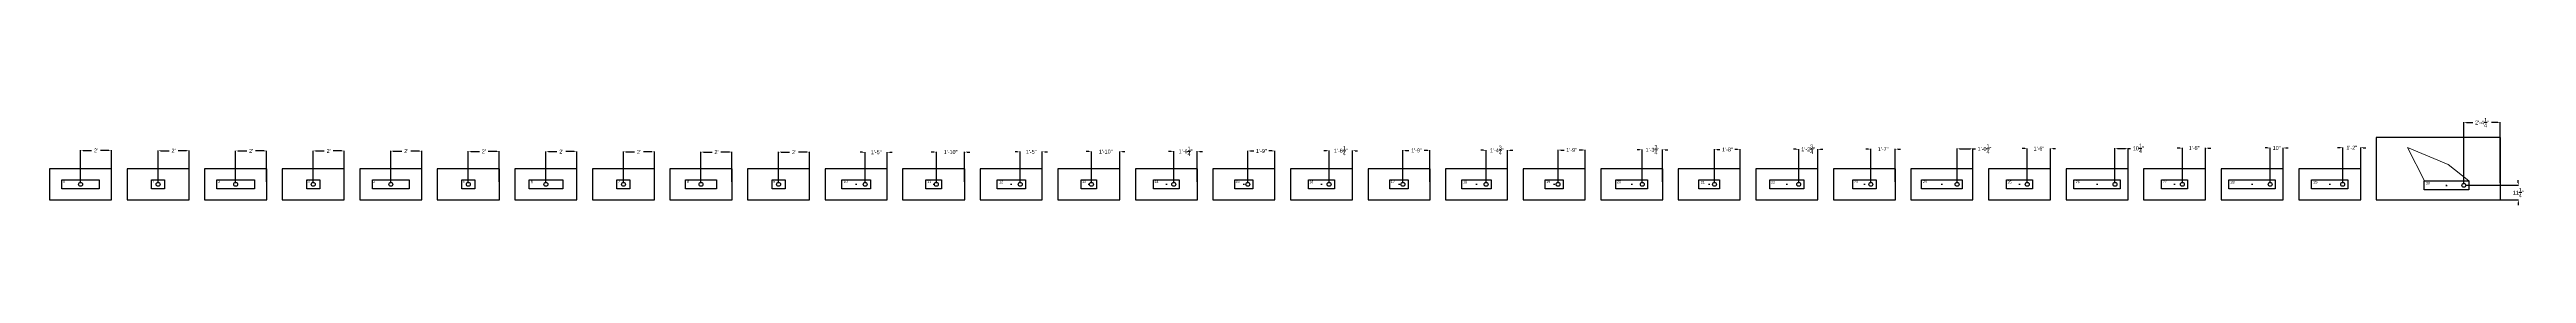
# Model space of a CAD drawing. Header units: inches. Extents: x -1683 to 11264, y -1696 to 4470.
# Drawn here: x -937 to 979, y 906 to 973 of the extents above; entities that cross this region are included whole.
import ezdxf

# ---------------------------------------------------------------- set-up
doc = ezdxf.new("R2010")
doc.units = ezdxf.units.IN
doc.header["$MEASUREMENT"] = 0
doc.header["$PDMODE"] = 2
doc.header["$PDSIZE"] = 0.5
doc.layers.add('Anchoring', color=1, linetype='Continuous')
doc.layers.add('Annotation', color=7, linetype='Continuous', lineweight=9)
doc.styles.get("Standard").update_dxf_attribs({"font": 'Arial.ttf'})
doc.dimstyles.get("Standard").update_dxf_attribs({"dimtxt": 3, "dimasz": 2, "dimexe": 0.18, "dimexo": 2, "dimgap": 2, "dimtad": 0, "dimtih": 1, "dimtoh": 1, "dimzin": 0, "dimdsep": 46, "dimlunit": 4, "dimtxsty": 'Standard', "dimcen": 0.09, "dimadec": 0, "dimazin": 0, "dimtfac": 1, "dimtofl": 0, "dimtmove": 0, "dimatfit": 3, "dimfxl": 1, "dimtolj": 1, "dimtzin": 0, "dimarcsym": 0})

# ---------------------------------------------------------------- blocks, each defined once
blk = doc.blocks.new('*D3043')
at = {"layer": 'Annotation', "color": 0, "lineweight": -2, "transparency": 16777216}
for p, q in [((-308.4, 946.9), (-310.4, 946.9)), ((-306.4, 924.2), (-306.4, 947)), ((-289.5, 924.2), (-289.5, 947)), ((-287.5, 946.9), (-285.5, 946.9))]:
    blk.add_line(p, q, dxfattribs=at)
at = {"layer": 'Annotation', "color": 0, "transparency": 16777216}
for points in [[(-308.4, 947.2), (-308.4, 946.5), (-306.4, 946.9)], [(-287.5, 947.2), (-287.5, 946.5), (-289.5, 946.9)]]:
    blk.add_solid(points, dxfattribs=at)
at = {"layer": 'Annotation', "color": 0, "transparency": 16777216, "insert": (-297.9, 946.9), "char_height": 3, "attachment_point": 5}
blk.add_mtext('\\A1;1\'-5"', dxfattribs=at)
blk = doc.blocks.new('*D3044')
at = {"layer": 'Annotation', "color": 0, "lineweight": -2, "transparency": 16777216}
for p, q in [((-253.4, 947), (-255.4, 947)), ((-251.4, 924.2), (-251.4, 947.2)), ((-229.5, 924.2), (-229.5, 947.2)), ((-227.5, 947), (-225.5, 947))]:
    blk.add_line(p, q, dxfattribs=at)
at = {"layer": 'Annotation', "color": 0, "transparency": 16777216}
for points in [[(-253.4, 947.4), (-253.4, 946.7), (-251.4, 947)], [(-227.5, 947.4), (-227.5, 946.7), (-229.5, 947)]]:
    blk.add_solid(points, dxfattribs=at)
at = {"layer": 'Annotation', "color": 0, "transparency": 16777216, "insert": (-240.4, 947), "char_height": 3, "attachment_point": 5}
blk.add_mtext('\\A1;1\'-10"', dxfattribs=at)
blk = doc.blocks.new('*D3045')
at = {"layer": 'Annotation', "color": 0, "lineweight": -2, "transparency": 16777216}
for p, q in [((-188.5, 947.2), (-190.5, 947.2)), ((-186.5, 924.2), (-186.5, 947.4)), ((-169.5, 924.2), (-169.5, 947.4)), ((-167.5, 947.2), (-165.5, 947.2))]:
    blk.add_line(p, q, dxfattribs=at)
at = {"layer": 'Annotation', "color": 0, "transparency": 16777216}
for points in [[(-188.5, 947.5), (-188.5, 946.9), (-186.5, 947.2)], [(-167.5, 947.5), (-167.5, 946.9), (-169.5, 947.2)]]:
    blk.add_solid(points, dxfattribs=at)
at = {"layer": 'Annotation', "color": 0, "transparency": 16777216, "insert": (-178, 947.2), "char_height": 3, "attachment_point": 5}
blk.add_mtext('\\A1;1\'-5"', dxfattribs=at)
blk = doc.blocks.new('*D3046')
at = {"layer": 'Annotation', "color": 0, "lineweight": -2, "transparency": 16777216}
for p, q in [((-133.4, 947.4), (-135.4, 947.4)), ((-131.4, 924.2), (-131.4, 947.6)), ((-109.5, 924.2), (-109.5, 947.6)), ((-107.5, 947.4), (-105.5, 947.4))]:
    blk.add_line(p, q, dxfattribs=at)
at = {"layer": 'Annotation', "color": 0, "transparency": 16777216}
for points in [[(-133.4, 947.7), (-133.4, 947.1), (-131.4, 947.4)], [(-107.5, 947.7), (-107.5, 947.1), (-109.5, 947.4)]]:
    blk.add_solid(points, dxfattribs=at)
at = {"layer": 'Annotation', "color": 0, "transparency": 16777216, "insert": (-120.4, 947.4), "char_height": 3, "attachment_point": 5}
blk.add_mtext('\\A1;1\'-10"', dxfattribs=at)
blk = doc.blocks.new('*D3047')
at = {"layer": 'Annotation', "color": 0, "lineweight": -2, "transparency": 16777216}
for p, q in [((-69.7, 947.6), (-71.7, 947.6)), ((-67.7, 924.2), (-67.7, 947.8)), ((-49.5, 924.2), (-49.5, 947.8)), ((-47.5, 947.6), (-45.5, 947.6))]:
    blk.add_line(p, q, dxfattribs=at)
at = {"layer": 'Annotation', "color": 0, "transparency": 16777216}
for points in [[(-69.7, 947.9), (-69.7, 947.2), (-67.7, 947.6)], [(-47.5, 947.9), (-47.5, 947.2), (-49.5, 947.6)]]:
    blk.add_solid(points, dxfattribs=at)
at = {"layer": 'Annotation', "color": 0, "transparency": 16777216, "insert": (-58.6, 947.6), "char_height": 3, "attachment_point": 5}
blk.add_mtext('\\A1;1\'-6{\\H1.000000x;\\S1/4;}"', dxfattribs=at)
blk = doc.blocks.new('*D3048')
at = {"layer": 'Annotation', "color": 0, "lineweight": -2, "transparency": 16777216}
for p, q in [((-10.4, 924.2), (-10.4, 948.1)), ((-8.4, 947.9), (-5.8, 947.9)), ((8.5, 947.9), (5.9, 947.9)), ((10.5, 924.2), (10.5, 948.1))]:
    blk.add_line(p, q, dxfattribs=at)
at = {"layer": 'Annotation', "color": 0, "transparency": 16777216}
for points in [[(-8.4, 948.2), (-8.4, 947.6), (-10.4, 947.9)], [(8.5, 948.2), (8.5, 947.6), (10.5, 947.9)]]:
    blk.add_solid(points, dxfattribs=at)
at = {"layer": 'Annotation', "color": 0, "transparency": 16777216, "insert": (0.1, 947.9), "char_height": 3, "attachment_point": 5}
blk.add_mtext('\\A1;1\'-9"', dxfattribs=at)
blk = doc.blocks.new('*D3049')
at = {"layer": 'Annotation', "color": 0, "lineweight": -2, "transparency": 16777216}
for p, q in [((50.4, 948.1), (48.4, 948.1)), ((52.4, 924.2), (52.4, 948.3)), ((70.5, 924.2), (70.5, 948.3)), ((72.5, 948.1), (74.5, 948.1))]:
    blk.add_line(p, q, dxfattribs=at)
at = {"layer": 'Annotation', "color": 0, "transparency": 16777216}
for points in [[(50.4, 948.4), (50.4, 947.8), (52.4, 948.1)], [(72.5, 948.4), (72.5, 947.8), (70.5, 948.1)]]:
    blk.add_solid(points, dxfattribs=at)
at = {"layer": 'Annotation', "color": 0, "transparency": 16777216, "insert": (61.5, 948.1), "char_height": 3, "attachment_point": 5}
blk.add_mtext('\\A1;1\'-6{\\H1.000000x;\\S1/4;}"', dxfattribs=at)
blk = doc.blocks.new('*D3050')
at = {"layer": 'Annotation', "color": 0, "lineweight": -2, "transparency": 16777216}
for p, q in [((109.6, 924.2), (109.6, 948.4)), ((111.6, 948.3), (114.2, 948.3)), ((128.5, 948.3), (125.9, 948.3)), ((130.5, 924.2), (130.5, 948.4))]:
    blk.add_line(p, q, dxfattribs=at)
at = {"layer": 'Annotation', "color": 0, "transparency": 16777216}
for points in [[(111.6, 948.6), (111.6, 947.9), (109.6, 948.3)], [(128.5, 948.6), (128.5, 947.9), (130.5, 948.3)]]:
    blk.add_solid(points, dxfattribs=at)
at = {"layer": 'Annotation', "color": 0, "transparency": 16777216, "insert": (120.1, 948.3), "char_height": 3, "attachment_point": 5}
blk.add_mtext('\\A1;1\'-9"', dxfattribs=at)
blk = doc.blocks.new('*D3051')
at = {"layer": 'Annotation', "color": 0, "lineweight": -2, "transparency": 16777216}
for p, q in [((171.9, 948.4), (169.9, 948.4)), ((173.9, 924.2), (173.9, 948.6)), ((190.5, 924.2), (190.5, 948.6)), ((192.5, 948.4), (194.5, 948.4))]:
    blk.add_line(p, q, dxfattribs=at)
at = {"layer": 'Annotation', "color": 0, "transparency": 16777216}
for points in [[(171.9, 948.8), (171.9, 948.1), (173.9, 948.4)], [(192.5, 948.8), (192.5, 948.1), (190.5, 948.4)]]:
    blk.add_solid(points, dxfattribs=at)
at = {"layer": 'Annotation', "color": 0, "transparency": 16777216, "insert": (182.2, 948.4), "char_height": 3, "attachment_point": 5}
blk.add_mtext('\\A1;1\'-4{\\H1.000000x;\\S3/4;}"', dxfattribs=at)
blk = doc.blocks.new('*D3052')
at = {"layer": 'Annotation', "color": 0, "lineweight": -2, "transparency": 16777216}
for p, q in [((229.6, 924.2), (229.6, 948.8)), ((231.6, 948.6), (234.2, 948.6)), ((248.5, 948.6), (245.9, 948.6)), ((250.5, 924.2), (250.5, 948.8))]:
    blk.add_line(p, q, dxfattribs=at)
at = {"layer": 'Annotation', "color": 0, "transparency": 16777216}
for points in [[(231.6, 949), (231.6, 948.3), (229.6, 948.6)], [(248.5, 949), (248.5, 948.3), (250.5, 948.6)]]:
    blk.add_solid(points, dxfattribs=at)
at = {"layer": 'Annotation', "color": 0, "transparency": 16777216, "insert": (240.1, 948.6), "char_height": 3, "attachment_point": 5}
blk.add_mtext('\\A1;1\'-9"', dxfattribs=at)
blk = doc.blocks.new('*D3053')
at = {"layer": 'Annotation', "color": 0, "lineweight": -2, "transparency": 16777216}
for p, q in [((292.7, 948.8), (290.7, 948.8)), ((294.7, 924.2), (294.7, 949)), ((310.5, 924.2), (310.5, 949)), ((312.5, 948.8), (314.5, 948.8))]:
    blk.add_line(p, q, dxfattribs=at)
at = {"layer": 'Annotation', "color": 0, "transparency": 16777216}
for points in [[(292.7, 949.1), (292.7, 948.5), (294.7, 948.8)], [(312.5, 949.1), (312.5, 948.5), (310.5, 948.8)]]:
    blk.add_solid(points, dxfattribs=at)
at = {"layer": 'Annotation', "color": 0, "transparency": 16777216, "insert": (302.6, 948.8), "char_height": 3, "attachment_point": 5}
blk.add_mtext('\\A1;1\'-3{\\H1.000000x;\\S3/4;}"', dxfattribs=at)
blk = doc.blocks.new('*D3054')
at = {"layer": 'Annotation', "color": 0, "lineweight": -2, "transparency": 16777216}
for p, q in [((350.6, 924.2), (350.6, 949.2)), ((352.6, 949), (354.7, 949)), ((368.5, 949), (366.4, 949)), ((370.5, 924.2), (370.5, 949.2))]:
    blk.add_line(p, q, dxfattribs=at)
at = {"layer": 'Annotation', "color": 0, "transparency": 16777216}
for points in [[(352.6, 949.3), (352.6, 948.7), (350.6, 949)], [(368.5, 949.3), (368.5, 948.7), (370.5, 949)]]:
    blk.add_solid(points, dxfattribs=at)
at = {"layer": 'Annotation', "color": 0, "transparency": 16777216, "insert": (360.6, 949), "char_height": 3, "attachment_point": 5}
blk.add_mtext('\\A1;1\'-8"', dxfattribs=at)
blk = doc.blocks.new('*D3055')
at = {"layer": 'Annotation', "color": 0, "lineweight": -2, "transparency": 16777216}
for p, q in [((413.8, 949.2), (411.8, 949.2)), ((415.8, 924.2), (415.8, 949.3)), ((430.5, 924.2), (430.5, 949.3)), ((432.5, 949.2), (434.5, 949.2))]:
    blk.add_line(p, q, dxfattribs=at)
at = {"layer": 'Annotation', "color": 0, "transparency": 16777216}
for points in [[(413.8, 949.5), (413.8, 948.8), (415.8, 949.2)], [(432.5, 949.5), (432.5, 948.8), (430.5, 949.2)]]:
    blk.add_solid(points, dxfattribs=at)
at = {"layer": 'Annotation', "color": 0, "transparency": 16777216, "insert": (423.1, 949.2), "char_height": 3, "attachment_point": 5}
blk.add_mtext('\\A1;1\'-2{\\H1.000000x;\\S3/4;}"', dxfattribs=at)
blk = doc.blocks.new('*D3056')
at = {"layer": 'Annotation', "color": 0, "lineweight": -2, "transparency": 16777216}
for p, q in [((469.6, 949.3), (467.6, 949.3)), ((471.6, 924.2), (471.6, 949.5)), ((490.5, 924.2), (490.5, 949.5)), ((492.5, 949.3), (494.5, 949.3))]:
    blk.add_line(p, q, dxfattribs=at)
at = {"layer": 'Annotation', "color": 0, "transparency": 16777216}
for points in [[(469.6, 949.7), (469.6, 949), (471.6, 949.3)], [(492.5, 949.7), (492.5, 949), (490.5, 949.3)]]:
    blk.add_solid(points, dxfattribs=at)
at = {"layer": 'Annotation', "color": 0, "transparency": 16777216, "insert": (481.1, 949.3), "char_height": 3, "attachment_point": 5}
blk.add_mtext('\\A1;1\'-7"', dxfattribs=at)
blk = doc.blocks.new('*D3057')
at = {"layer": 'Annotation', "color": 0, "lineweight": -2, "transparency": 16777216}
for p, q in [((538.3, 924.2), (538.3, 949.7)), ((540.3, 949.5), (548.5, 949.5)), ((550.5, 924.2), (550.5, 949.7)), ((550.5, 949.5), (552.5, 949.5))]:
    blk.add_line(p, q, dxfattribs=at)
at = {"layer": 'Annotation', "color": 0, "transparency": 16777216}
for points in [[(540.3, 949.9), (540.3, 949.2), (538.3, 949.5)], [(548.5, 949.9), (548.5, 949.2), (550.5, 949.5)]]:
    blk.add_solid(points, dxfattribs=at)
at = {"layer": 'Annotation', "color": 0, "transparency": 16777216, "insert": (559.5, 949.5), "char_height": 3, "attachment_point": 5}
blk.add_mtext('\\A1;1\'-0{\\H1.000000x;\\S1/4;}"', dxfattribs=at)
blk = doc.blocks.new('*D3058')
at = {"layer": 'Annotation', "color": 0, "lineweight": -2, "transparency": 16777216}
for p, q in [((590.6, 949.7), (588.6, 949.7)), ((592.6, 924.2), (592.6, 949.9)), ((610.5, 924.2), (610.5, 949.9)), ((612.5, 949.7), (614.5, 949.7))]:
    blk.add_line(p, q, dxfattribs=at)
at = {"layer": 'Annotation', "color": 0, "transparency": 16777216}
for points in [[(590.6, 950), (590.6, 949.4), (592.6, 949.7)], [(612.5, 950), (612.5, 949.4), (610.5, 949.7)]]:
    blk.add_solid(points, dxfattribs=at)
at = {"layer": 'Annotation', "color": 0, "transparency": 16777216, "insert": (601.6, 949.7), "char_height": 3, "attachment_point": 5}
blk.add_mtext('\\A1;1\'-6"', dxfattribs=at)
blk = doc.blocks.new('*D3059')
at = {"layer": 'Annotation', "color": 0, "lineweight": -2, "transparency": 16777216}
for p, q in [((660.4, 924.2), (660.4, 950.1)), ((662.4, 949.9), (668.5, 949.9)), ((670.5, 924.2), (670.5, 950.1)), ((670.5, 949.9), (672.5, 949.9))]:
    blk.add_line(p, q, dxfattribs=at)
at = {"layer": 'Annotation', "color": 0, "transparency": 16777216}
for points in [[(662.4, 950.2), (662.4, 949.6), (660.4, 949.9)], [(668.5, 950.2), (668.5, 949.6), (670.5, 949.9)]]:
    blk.add_solid(points, dxfattribs=at)
at = {"layer": 'Annotation', "color": 0, "transparency": 16777216, "insert": (678.5, 949.9), "char_height": 3, "attachment_point": 5}
blk.add_mtext('\\A1;10{\\H1.000000x;\\S1/4;}"', dxfattribs=at)
blk = doc.blocks.new('*D3060')
at = {"layer": 'Annotation', "color": 0, "lineweight": -2, "transparency": 16777216}
for p, q in [((710.6, 950.1), (708.6, 950.1)), ((712.6, 924.2), (712.6, 950.2)), ((730.5, 924.2), (730.5, 950.2)), ((732.5, 950.1), (734.5, 950.1))]:
    blk.add_line(p, q, dxfattribs=at)
at = {"layer": 'Annotation', "color": 0, "transparency": 16777216}
for points in [[(710.6, 950.4), (710.6, 949.7), (712.6, 950.1)], [(732.5, 950.4), (732.5, 949.7), (730.5, 950.1)]]:
    blk.add_solid(points, dxfattribs=at)
at = {"layer": 'Annotation', "color": 0, "transparency": 16777216, "insert": (721.6, 950.1), "char_height": 3, "attachment_point": 5}
blk.add_mtext('\\A1;1\'-6"', dxfattribs=at)
blk = doc.blocks.new('*D3061')
at = {"layer": 'Annotation', "color": 0, "lineweight": -2, "transparency": 16777216}
for p, q in [((778.5, 950.2), (776.5, 950.2)), ((780.5, 924.2), (780.5, 950.4)), ((790.5, 924.2), (790.5, 950.4)), ((792.5, 950.2), (794.5, 950.2))]:
    blk.add_line(p, q, dxfattribs=at)
at = {"layer": 'Annotation', "color": 0, "transparency": 16777216}
for points in [[(778.5, 950.6), (778.5, 949.9), (780.5, 950.2)], [(792.5, 950.6), (792.5, 949.9), (790.5, 950.2)]]:
    blk.add_solid(points, dxfattribs=at)
at = {"layer": 'Annotation', "color": 0, "transparency": 16777216, "insert": (785.5, 950.2), "char_height": 3, "attachment_point": 5}
blk.add_mtext('\\A1;10"', dxfattribs=at)
blk = doc.blocks.new('*D3062')
at = {"layer": 'Annotation', "color": 0, "lineweight": -2, "transparency": 16777216}
for p, q in [((834.6, 950.4), (832.6, 950.4)), ((836.6, 924.2), (836.6, 950.6)), ((850.5, 924.2), (850.5, 950.6)), ((852.5, 950.4), (854.5, 950.4))]:
    blk.add_line(p, q, dxfattribs=at)
at = {"layer": 'Annotation', "color": 0, "transparency": 16777216}
for points in [[(834.6, 950.8), (834.6, 950.1), (836.6, 950.4)], [(852.5, 950.8), (852.5, 950.1), (850.5, 950.4)]]:
    blk.add_solid(points, dxfattribs=at)
at = {"layer": 'Annotation', "color": 0, "transparency": 16777216, "insert": (843.6, 950.4), "char_height": 3, "attachment_point": 5}
blk.add_mtext('\\A1;1\'-2"', dxfattribs=at)
blk = doc.blocks.new('*D3064')
at = {"layer": 'Annotation', "color": 0, "lineweight": -2, "transparency": 16777216}
for p, q in [((930.3, 923.4), (930.3, 970)), ((932.3, 969.8), (937.2, 969.8)), ((956.5, 969.8), (951.6, 969.8)), ((958.5, 923.4), (958.5, 970))]:
    blk.add_line(p, q, dxfattribs=at)
at = {"layer": 'Annotation', "color": 0, "transparency": 16777216}
for points in [[(932.3, 970.1), (932.3, 969.4), (930.3, 969.8)], [(956.5, 970.1), (956.5, 969.4), (958.5, 969.8)]]:
    blk.add_solid(points, dxfattribs=at)
at = {"layer": 'Annotation', "color": 0, "transparency": 16777216, "insert": (944.4, 969.8), "char_height": 3, "attachment_point": 5}
blk.add_mtext('\\A1;2\'-4{\\H1.000000x;\\S1/4;}"', dxfattribs=at)
blk = doc.blocks.new('*D3065')
at = {"layer": 'Annotation', "color": 0, "lineweight": -2, "transparency": 16777216}
for p, q in [((932.3, 921.4), (972.6, 921.4)), ((972.4, 923.4), (972.4, 925.4)), ((932.3, 910.2), (972.6, 910.2)), ((972.4, 908.2), (972.4, 906.2))]:
    blk.add_line(p, q, dxfattribs=at)
at = {"layer": 'Annotation', "color": 0, "transparency": 16777216}
for points in [[(972.1, 923.4), (972.8, 923.4), (972.4, 921.4)], [(972.1, 908.2), (972.8, 908.2), (972.4, 910.2)]]:
    blk.add_solid(points, dxfattribs=at)
at = {"layer": 'Annotation', "color": 0, "transparency": 16777216, "insert": (972.4, 915.8), "char_height": 3, "attachment_point": 5}
blk.add_mtext('\\A1;11{\\H1.000000x;\\S1/4;}"', dxfattribs=at)
blk = doc.blocks.new('*D3066')
at = {"layer": 'Annotation', "color": 0, "lineweight": -2, "transparency": 16777216}
for p, q in [((-373.5, 924.2), (-373.5, 947.2)), ((-371.5, 947), (-364.9, 947)), ((-351.5, 947), (-358, 947)), ((-349.5, 924.2), (-349.5, 947.2))]:
    blk.add_line(p, q, dxfattribs=at)
at = {"layer": 'Annotation', "color": 0, "transparency": 16777216}
for points in [[(-371.5, 947.4), (-371.5, 946.7), (-373.5, 947)], [(-351.5, 947.4), (-351.5, 946.7), (-349.5, 947)]]:
    blk.add_solid(points, dxfattribs=at)
at = {"layer": 'Annotation', "color": 0, "transparency": 16777216, "insert": (-361.5, 947), "char_height": 3, "attachment_point": 5}
blk.add_mtext("\\A1;2'", dxfattribs=at)
blk = doc.blocks.new('*D3067')
at = {"layer": 'Annotation', "color": 0, "lineweight": -2, "transparency": 16777216}
for p, q in [((-433.5, 924.2), (-433.5, 947.2)), ((-431.5, 947), (-424.9, 947)), ((-411.5, 947), (-418, 947)), ((-409.5, 924.2), (-409.5, 947.2))]:
    blk.add_line(p, q, dxfattribs=at)
at = {"layer": 'Annotation', "color": 0, "transparency": 16777216}
for points in [[(-431.5, 947.4), (-431.5, 946.7), (-433.5, 947)], [(-411.5, 947.4), (-411.5, 946.7), (-409.5, 947)]]:
    blk.add_solid(points, dxfattribs=at)
at = {"layer": 'Annotation', "color": 0, "transparency": 16777216, "insert": (-421.5, 947), "char_height": 3, "attachment_point": 5}
blk.add_mtext("\\A1;2'", dxfattribs=at)
blk = doc.blocks.new('*D3068')
at = {"layer": 'Annotation', "color": 0, "lineweight": -2, "transparency": 16777216}
for p, q in [((-493.5, 924.2), (-493.5, 947.4)), ((-491.5, 947.2), (-484.9, 947.2)), ((-471.5, 947.2), (-478, 947.2)), ((-469.5, 924.2), (-469.5, 947.4))]:
    blk.add_line(p, q, dxfattribs=at)
at = {"layer": 'Annotation', "color": 0, "transparency": 16777216}
for points in [[(-491.5, 947.5), (-491.5, 946.9), (-493.5, 947.2)], [(-471.5, 947.5), (-471.5, 946.9), (-469.5, 947.2)]]:
    blk.add_solid(points, dxfattribs=at)
at = {"layer": 'Annotation', "color": 0, "transparency": 16777216, "insert": (-481.5, 947.2), "char_height": 3, "attachment_point": 5}
blk.add_mtext("\\A1;2'", dxfattribs=at)
blk = doc.blocks.new('*D3069')
at = {"layer": 'Annotation', "color": 0, "lineweight": -2, "transparency": 16777216}
for p, q in [((-553.5, 924.2), (-553.5, 947.6)), ((-551.5, 947.4), (-544.9, 947.4)), ((-531.5, 947.4), (-538, 947.4)), ((-529.5, 924.2), (-529.5, 947.6))]:
    blk.add_line(p, q, dxfattribs=at)
at = {"layer": 'Annotation', "color": 0, "transparency": 16777216}
for points in [[(-551.5, 947.7), (-551.5, 947.1), (-553.5, 947.4)], [(-531.5, 947.7), (-531.5, 947.1), (-529.5, 947.4)]]:
    blk.add_solid(points, dxfattribs=at)
at = {"layer": 'Annotation', "color": 0, "transparency": 16777216, "insert": (-541.5, 947.4), "char_height": 3, "attachment_point": 5}
blk.add_mtext("\\A1;2'", dxfattribs=at)
blk = doc.blocks.new('*D3070')
at = {"layer": 'Annotation', "color": 0, "lineweight": -2, "transparency": 16777216}
for p, q in [((-613.5, 924.2), (-613.5, 947.8)), ((-611.5, 947.6), (-604.9, 947.6)), ((-591.5, 947.6), (-598, 947.6)), ((-589.5, 924.2), (-589.5, 947.8))]:
    blk.add_line(p, q, dxfattribs=at)
at = {"layer": 'Annotation', "color": 0, "transparency": 16777216}
for points in [[(-611.5, 947.9), (-611.5, 947.2), (-613.5, 947.6)], [(-591.5, 947.9), (-591.5, 947.2), (-589.5, 947.6)]]:
    blk.add_solid(points, dxfattribs=at)
at = {"layer": 'Annotation', "color": 0, "transparency": 16777216, "insert": (-601.5, 947.6), "char_height": 3, "attachment_point": 5}
blk.add_mtext("\\A1;2'", dxfattribs=at)
blk = doc.blocks.new('*D3071')
at = {"layer": 'Annotation', "color": 0, "lineweight": -2, "transparency": 16777216}
for p, q in [((-673.5, 924.2), (-673.5, 947.9)), ((-671.5, 947.8), (-664.9, 947.8)), ((-651.5, 947.8), (-658, 947.8)), ((-649.5, 924.2), (-649.5, 947.9))]:
    blk.add_line(p, q, dxfattribs=at)
at = {"layer": 'Annotation', "color": 0, "transparency": 16777216}
for points in [[(-671.5, 948.1), (-671.5, 947.4), (-673.5, 947.8)], [(-651.5, 948.1), (-651.5, 947.4), (-649.5, 947.8)]]:
    blk.add_solid(points, dxfattribs=at)
at = {"layer": 'Annotation', "color": 0, "transparency": 16777216, "insert": (-661.5, 947.8), "char_height": 3, "attachment_point": 5}
blk.add_mtext("\\A1;2'", dxfattribs=at)
blk = doc.blocks.new('*D3072')
at = {"layer": 'Annotation', "color": 0, "lineweight": -2, "transparency": 16777216}
for p, q in [((-733.5, 924.2), (-733.5, 948.1)), ((-731.5, 947.9), (-724.9, 947.9)), ((-711.5, 947.9), (-718, 947.9)), ((-709.5, 924.2), (-709.5, 948.1))]:
    blk.add_line(p, q, dxfattribs=at)
at = {"layer": 'Annotation', "color": 0, "transparency": 16777216}
for points in [[(-731.5, 948.3), (-731.5, 947.6), (-733.5, 947.9)], [(-711.5, 948.3), (-711.5, 947.6), (-709.5, 947.9)]]:
    blk.add_solid(points, dxfattribs=at)
at = {"layer": 'Annotation', "color": 0, "transparency": 16777216, "insert": (-721.5, 947.9), "char_height": 3, "attachment_point": 5}
blk.add_mtext("\\A1;2'", dxfattribs=at)
blk = doc.blocks.new('*D3073')
at = {"layer": 'Annotation', "color": 0, "lineweight": -2, "transparency": 16777216}
for p, q in [((-793.5, 924.2), (-793.5, 948.1)), ((-791.5, 947.9), (-784.9, 947.9)), ((-771.5, 947.9), (-778, 947.9)), ((-769.5, 924.2), (-769.5, 948.1))]:
    blk.add_line(p, q, dxfattribs=at)
at = {"layer": 'Annotation', "color": 0, "transparency": 16777216}
for points in [[(-791.5, 948.3), (-791.5, 947.6), (-793.5, 947.9)], [(-771.5, 948.3), (-771.5, 947.6), (-769.5, 947.9)]]:
    blk.add_solid(points, dxfattribs=at)
at = {"layer": 'Annotation', "color": 0, "transparency": 16777216, "insert": (-781.5, 947.9), "char_height": 3, "attachment_point": 5}
blk.add_mtext("\\A1;2'", dxfattribs=at)
blk = doc.blocks.new('*D3074')
at = {"layer": 'Annotation', "color": 0, "lineweight": -2, "transparency": 16777216}
for p, q in [((-853.5, 924.2), (-853.5, 948.3)), ((-851.5, 948.1), (-844.9, 948.1)), ((-831.5, 948.1), (-838, 948.1)), ((-829.5, 924.2), (-829.5, 948.3))]:
    blk.add_line(p, q, dxfattribs=at)
at = {"layer": 'Annotation', "color": 0, "transparency": 16777216}
for points in [[(-851.5, 948.4), (-851.5, 947.8), (-853.5, 948.1)], [(-831.5, 948.4), (-831.5, 947.8), (-829.5, 948.1)]]:
    blk.add_solid(points, dxfattribs=at)
at = {"layer": 'Annotation', "color": 0, "transparency": 16777216, "insert": (-841.5, 948.1), "char_height": 3, "attachment_point": 5}
blk.add_mtext("\\A1;2'", dxfattribs=at)
blk = doc.blocks.new('*D3075')
at = {"layer": 'Annotation', "color": 0, "lineweight": -2, "transparency": 16777216}
for p, q in [((-913.5, 924.2), (-913.5, 948.5)), ((-911.5, 948.3), (-904.9, 948.3)), ((-891.5, 948.3), (-898, 948.3)), ((-889.5, 924.2), (-889.5, 948.5))]:
    blk.add_line(p, q, dxfattribs=at)
at = {"layer": 'Annotation', "color": 0, "transparency": 16777216}
for points in [[(-911.5, 948.6), (-911.5, 948), (-913.5, 948.3)], [(-891.5, 948.6), (-891.5, 948), (-889.5, 948.3)]]:
    blk.add_solid(points, dxfattribs=at)
at = {"layer": 'Annotation', "color": 0, "transparency": 16777216, "insert": (-901.5, 948.3), "char_height": 3, "attachment_point": 5}
blk.add_mtext("\\A1;2'", dxfattribs=at)

msp = doc.modelspace()

# ---------------------------------------------------------------- linework, layer by layer
at = {"layer": 'Anchoring'}
for points in [[(862.548, 910.166), (958.548, 910.166), (958.548, 958.166), (862.548, 958.166)], [(-937.452, 934.166), (-937.452, 910.166), (-889.452, 910.166), (-889.452, 934.166)], [(-927.938, 925.666), (-898.966, 925.666), (-898.966, 918.665), (-927.938, 918.665)], [(-877.452, 934.166), (-877.452, 910.166), (-829.452, 910.166), (-829.452, 934.166)], [(-858.468, 925.666), (-848.436, 925.666), (-848.436, 918.666), (-858.468, 918.666)], [(-817.452, 934.166), (-817.452, 910.166), (-769.452, 910.166), (-769.452, 934.166)], [(-807.937, 925.666), (-778.966, 925.666), (-778.966, 918.665), (-807.937, 918.665)], [(-757.452, 934.166), (-757.452, 910.166), (-709.452, 910.166), (-709.452, 934.166)], [(-738.468, 925.74), (-728.436, 925.74), (-728.436, 918.74), (-738.468, 918.74)], [(-697.452, 934.166), (-697.452, 910.166), (-649.452, 910.166), (-649.452, 934.166)], [(-687.712, 925.666), (-659.192, 925.666), (-659.192, 918.666), (-687.712, 918.666)], [(-637.452, 934.166), (-637.452, 910.166), (-589.452, 910.166), (-589.452, 934.166)], [(-618.466, 925.666), (-608.437, 925.666), (-608.437, 918.666), (-618.466, 918.666)], [(-577.452, 934.166), (-577.452, 910.166), (-529.452, 910.166), (-529.452, 934.166)], [(-566.526, 925.666), (-540.377, 925.666), (-540.377, 918.666), (-566.526, 918.666)], [(-517.452, 934.166), (-517.452, 910.166), (-469.452, 910.166), (-469.452, 934.166)], [(-498.47, 925.666), (-488.434, 925.666), (-488.434, 918.666), (-498.47, 918.666)], [(-457.452, 934.166), (-457.452, 910.166), (-409.452, 910.166), (-409.452, 934.166)], [(-445.335, 925.666), (-421.569, 925.666), (-421.569, 918.666), (-445.335, 918.666)], [(-397.452, 934.166), (-397.452, 910.166), (-349.452, 910.166), (-349.452, 934.166)], [(-378.469, 925.666), (-368.435, 925.666), (-368.435, 918.666), (-378.469, 918.666)], [(-337.452, 934.166), (-337.452, 910.166), (-289.452, 910.166), (-289.452, 934.166)], [(-324.476, 925.666), (-302.428, 925.666), (-302.428, 918.666), (-324.476, 918.666)], [(-277.452, 934.166), (-277.452, 910.166), (-229.452, 910.166), (-229.452, 934.166)], [(-259.471, 925.666), (-247.432, 925.666), (-247.432, 918.666), (-259.471, 918.666)], [(-217.452, 934.166), (-217.452, 910.166), (-169.452, 910.166), (-169.452, 934.166)], [(-204.415, 925.666), (-182.489, 925.666), (-182.489, 918.666), (-204.415, 918.666)], [(-157.452, 934.166), (-157.452, 910.166), (-109.452, 910.166), (-109.452, 934.166)], [(-139.47, 925.666), (-127.434, 925.666), (-127.434, 918.666), (-139.47, 918.666)], [(-97.452, 934.166), (-97.452, 910.166), (-49.452, 910.166), (-49.452, 934.166)], [(-83.457, 925.666), (-63.447, 925.666), (-63.447, 918.666), (-83.457, 918.666)], [(-37.452, 934.166), (-37.452, 910.166), (10.548, 910.166), (10.548, 934.166)], [(-20.472, 925.666), (-6.431, 925.666), (-6.431, 918.666), (-20.472, 918.666)], [(22.548, 934.166), (22.548, 910.166), (70.548, 910.166), (70.548, 934.166)], [(36.423, 925.666), (56.673, 925.666), (56.673, 918.666), (36.423, 918.666)], [(82.548, 934.166), (82.548, 910.166), (130.548, 910.166), (130.548, 934.166)], [(99.527, 925.666), (113.569, 925.666), (113.569, 918.666), (99.527, 918.666)], [(142.548, 934.166), (142.548, 910.166), (190.548, 910.166), (190.548, 934.166)], [(155.213, 925.666), (177.883, 925.666), (177.883, 918.666), (155.213, 918.666)], [(202.548, 934.166), (202.548, 910.166), (250.548, 910.166), (250.548, 934.166)], [(219.527, 925.666), (233.569, 925.666), (233.569, 918.666), (219.527, 918.666)], [(262.548, 934.166), (262.548, 910.166), (310.548, 910.166), (310.548, 934.166)], [(274.345, 925.676), (298.752, 925.676), (298.752, 918.655), (274.345, 918.655)], [(322.548, 934.166), (322.548, 910.166), (370.548, 910.166), (370.548, 934.166)], [(338.526, 925.666), (354.57, 925.666), (354.57, 918.666), (338.526, 918.666)], [(382.548, 934.166), (382.548, 910.166), (430.548, 910.166), (430.548, 934.166)], [(393.369, 925.666), (419.727, 925.666), (419.727, 918.666), (393.369, 918.666)], [(442.548, 934.166), (442.548, 910.166), (490.548, 910.166), (490.548, 934.166)], [(457.529, 925.666), (475.567, 925.666), (475.567, 918.666), (457.529, 918.666)], [(502.548, 934.166), (502.548, 910.166), (550.548, 910.166), (550.548, 934.166)], [(510.817, 925.666), (542.279, 925.666), (542.279, 918.666), (510.817, 918.666)], [(562.548, 934.166), (562.548, 910.166), (610.548, 910.166), (610.548, 934.166)], [(576.53, 925.666), (596.566, 925.666), (596.566, 918.666), (576.53, 918.666)], [(622.548, 934.166), (622.548, 910.166), (670.548, 910.166), (670.548, 934.166)], [(628.675, 925.666), (664.421, 925.666), (664.421, 918.666), (628.675, 918.666)], [(682.548, 934.166), (682.548, 910.166), (730.548, 910.166), (730.548, 934.166)], [(696.53, 925.681), (716.566, 925.681), (716.566, 918.681), (696.53, 918.681)], [(742.548, 934.166), (742.548, 910.166), (790.548, 910.166), (790.548, 934.166)], [(748.622, 925.666), (784.474, 925.666), (784.474, 918.666), (748.622, 918.666)], [(802.548, 934.166), (802.548, 910.166), (850.548, 910.166), (850.548, 934.166)], [(812.504, 925.666), (840.592, 925.666), (840.592, 918.666), (812.504, 918.666)], [(899.718, 924.88), (934.283, 924.88), (934.283, 917.88), (899.718, 917.88)]]:
    msp.add_lwpolyline(points, close=True, dxfattribs=at)
at = {"layer": 'Anchoring', "linetype": 'Continuous', "lineweight": 15}
msp.add_lwpolyline([(899.843, 924.88), (934.283, 924.88), (918.129, 937.501), (886.813, 950.451)], close=True, dxfattribs=at)
at = {"layer": 'Anchoring'}
for centre in [(-913.452, 922.166), (-853.452, 922.166), (-793.452, 922.166), (-733.452, 922.166), (-673.452, 922.166), (-613.452, 922.166), (-553.452, 922.166), (-493.452, 922.166), (-433.452, 922.166), (-373.452, 922.166), (-306.428, 922.166), (-251.432, 922.166), (-186.489, 922.166), (-131.434, 922.166), (-67.72, 922.166), (-10.431, 922.166), (52.421, 922.166), (109.569, 922.166), (173.883, 922.166), (229.569, 922.166), (294.743, 922.166), (350.57, 922.166), (415.751, 922.166), (471.567, 922.166), (538.279, 922.166), (592.566, 922.166), (660.421, 922.166), (712.566, 922.166), (780.474, 922.166), (836.592, 922.166), (930.283, 921.38)]:
    msp.add_circle(centre, 1.5, dxfattribs=at)
for p in [(-313.452, 922.166), (-253.452, 922.166), (-193.452, 922.166), (-133.452, 922.166), (-73.452, 922.166), (-13.452, 922.166), (46.548, 922.166), (106.548, 922.166), (166.548, 922.166), (226.548, 922.166), (286.548, 922.166), (346.548, 922.166), (406.548, 922.166), (466.548, 922.166), (526.548, 922.166), (586.548, 922.166), (646.548, 922.166), (706.548, 922.166), (766.548, 922.166), (826.548, 922.166), (917, 921.38)]:
    msp.add_point(p, dxfattribs=at)

# ---------------------------------------------------------------- texts
at = {"layer": 'Annotation', "char_height": 2, "attachment_point": 1}
for s, insert in [('0', (-927.153, 925.302)), ('1', (-858.124, 925.329)), ('2', (-806.974, 925.224)), ('3', (-737.819, 925.329)), ('4', (-687.017, 924.799)), ('5', (-617.822, 925.297)), ('6', (-565.044, 924.988)), ('7', (-497.636, 925.196)), ('8', (-444.488, 925.257)), ('9', (-377.677, 925.254)), ('10', (-323.159, 925.309)), ('11', (-258.402, 925.259)), ('12', (-202.788, 925.061)), ('13', (-138.69, 925.316)), ('14', (-82.65, 925.115)), ('15', (-19.922, 925.387)), ('16', (37.115, 924.993)), ('17', (100.246, 925.237)), ('18', (156.019, 924.889)), ('19', (220.442, 925.289)), ('20', (275.169, 925.037)), ('21', (339.911, 924.724)), ('22', (394.311, 924.656)), ('23', (458.49, 925.086)), ('24', (511.756, 925.15)), ('25', (577.313, 924.893)), ('26', (630.054, 925.07)), ('27', (697.405, 925.329)), ('28', (749.829, 924.801)), ('29', (813.947, 924.764)), ('30', (900.984, 924.023))]:
    msp.add_mtext_dynamic_manual_height_columns(s, width=4, gutter_width=1, heights=[0], dxfattribs=dict(at, insert=insert))

# ---------------------------------------------------------------- dimensions: what is measured, and where the dimension line sits
at = {"layer": 'Annotation'}
for base, p1, p2, picture, middle in [((958.548, 969.7784), (930.2828, 921.3796), (958.548, 921.3796), '*D3064', (944.4154, 969.7784)), ((-889.452, 948.291), (-913.452, 922.166), (-889.452, 922.166), '*D3075', (-901.452, 948.291)), ((-829.452, 948.111), (-853.452, 922.166), (-829.452, 922.166), '*D3074', (-841.452, 948.111)), ((-769.452, 947.931), (-793.452, 922.166), (-769.452, 922.166), '*D3073', (-781.452, 947.931)), ((-709.452, 947.931), (-733.452, 922.166), (-709.452, 922.166), '*D3072', (-721.452, 947.931)), ((-649.452, 947.751), (-673.452, 922.166), (-649.452, 922.166), '*D3071', (-661.452, 947.751)), ((-589.452, 947.571), (-613.452, 922.166), (-589.452, 922.166), '*D3070', (-601.452, 947.571)), ((-529.452, 947.391), (-553.452, 922.166), (-529.452, 922.166), '*D3069', (-541.452, 947.391)), ((-469.452, 947.211), (-493.452, 922.166), (-469.452, 922.166), '*D3068', (-481.452, 947.211)), ((-409.452, 947.031), (-433.452, 922.166), (-409.452, 922.166), '*D3067', (-421.452, 947.031)), ((-349.452, 947.031), (-373.452, 922.166), (-349.452, 922.166), '*D3066', (-361.452, 947.031)), ((-289.452, 946.851), (-306.428, 922.166), (-289.452, 922.166), '*D3043', (-297.94, 946.851)), ((-229.452, 947.031), (-251.432, 922.166), (-229.452, 922.166), '*D3044', (-240.442, 947.031)), ((-169.452, 947.211), (-186.489, 922.166), (-169.452, 922.166), '*D3045', (-177.97, 947.211)), ((-109.452, 947.391), (-131.434, 922.166), (-109.452, 922.166), '*D3046', (-120.443, 947.391)), ((-49.452, 947.571), (-67.72, 922.166), (-49.452, 922.166), '*D3047', (-58.586, 947.571)), ((10.548, 947.905), (-10.431, 922.166), (10.548, 922.166), '*D3048', (0.058, 947.905)), ((70.548, 948.085), (52.421, 922.166), (70.548, 922.166), '*D3049', (61.484, 948.085)), ((130.548, 948.265), (109.569, 922.166), (130.548, 922.166), '*D3050', (120.058, 948.265)), ((190.548, 948.4446), (173.8833, 922.1655), (190.548, 922.1655), '*D3051', (182.2157, 948.4446)), ((250.548, 948.625), (229.569, 922.166), (250.548, 922.166), '*D3052', (240.058, 948.625)), ((310.548, 948.8046), (294.7428, 922.1655), (310.548, 922.1655), '*D3053', (302.6454, 948.8046)), ((370.548, 948.985), (350.57, 922.166), (370.548, 922.166), '*D3054', (360.559, 948.985)), ((430.548, 949.165), (415.751, 922.166), (430.548, 922.166), '*D3055', (423.149, 949.165)), ((490.548, 949.345), (471.567, 922.166), (490.548, 922.166), '*D3056', (481.057, 949.345)), ((550.548, 949.525), (538.279, 922.166), (550.548, 922.166), '*D3057', (559.541, 949.525)), ((610.548, 949.705), (592.566, 922.166), (610.548, 922.166), '*D3058', (601.557, 949.705)), ((670.548, 949.885), (660.421, 922.166), (670.548, 922.166), '*D3059', (678.457, 949.885)), ((730.548, 950.065), (712.566, 922.166), (730.548, 922.166), '*D3060', (721.557, 950.065)), ((790.548, 950.245), (780.474, 922.166), (790.548, 922.166), '*D3061', (785.511, 950.245)), ((850.548, 950.425), (836.592, 922.166), (850.548, 922.166), '*D3062', (843.57, 950.425))]:
    dim = msp.add_linear_dim(base=base, p1=p1, p2=p2, dimstyle='Standard', dxfattribs=at)
    dim.commit()
    dim.dimension.update_dxf_attribs({"geometry": picture, "text_midpoint": middle})
dim = msp.add_linear_dim(base=(972.443, 910.166), p1=(930.283, 921.38), p2=(930.283, 910.166), angle=90, dimstyle='Standard', dxfattribs=at)
dim.commit()
dim.dimension.update_dxf_attribs({"geometry": '*D3065', "text_midpoint": (972.443, 915.773)})

doc.saveas('drawing.dxf')
